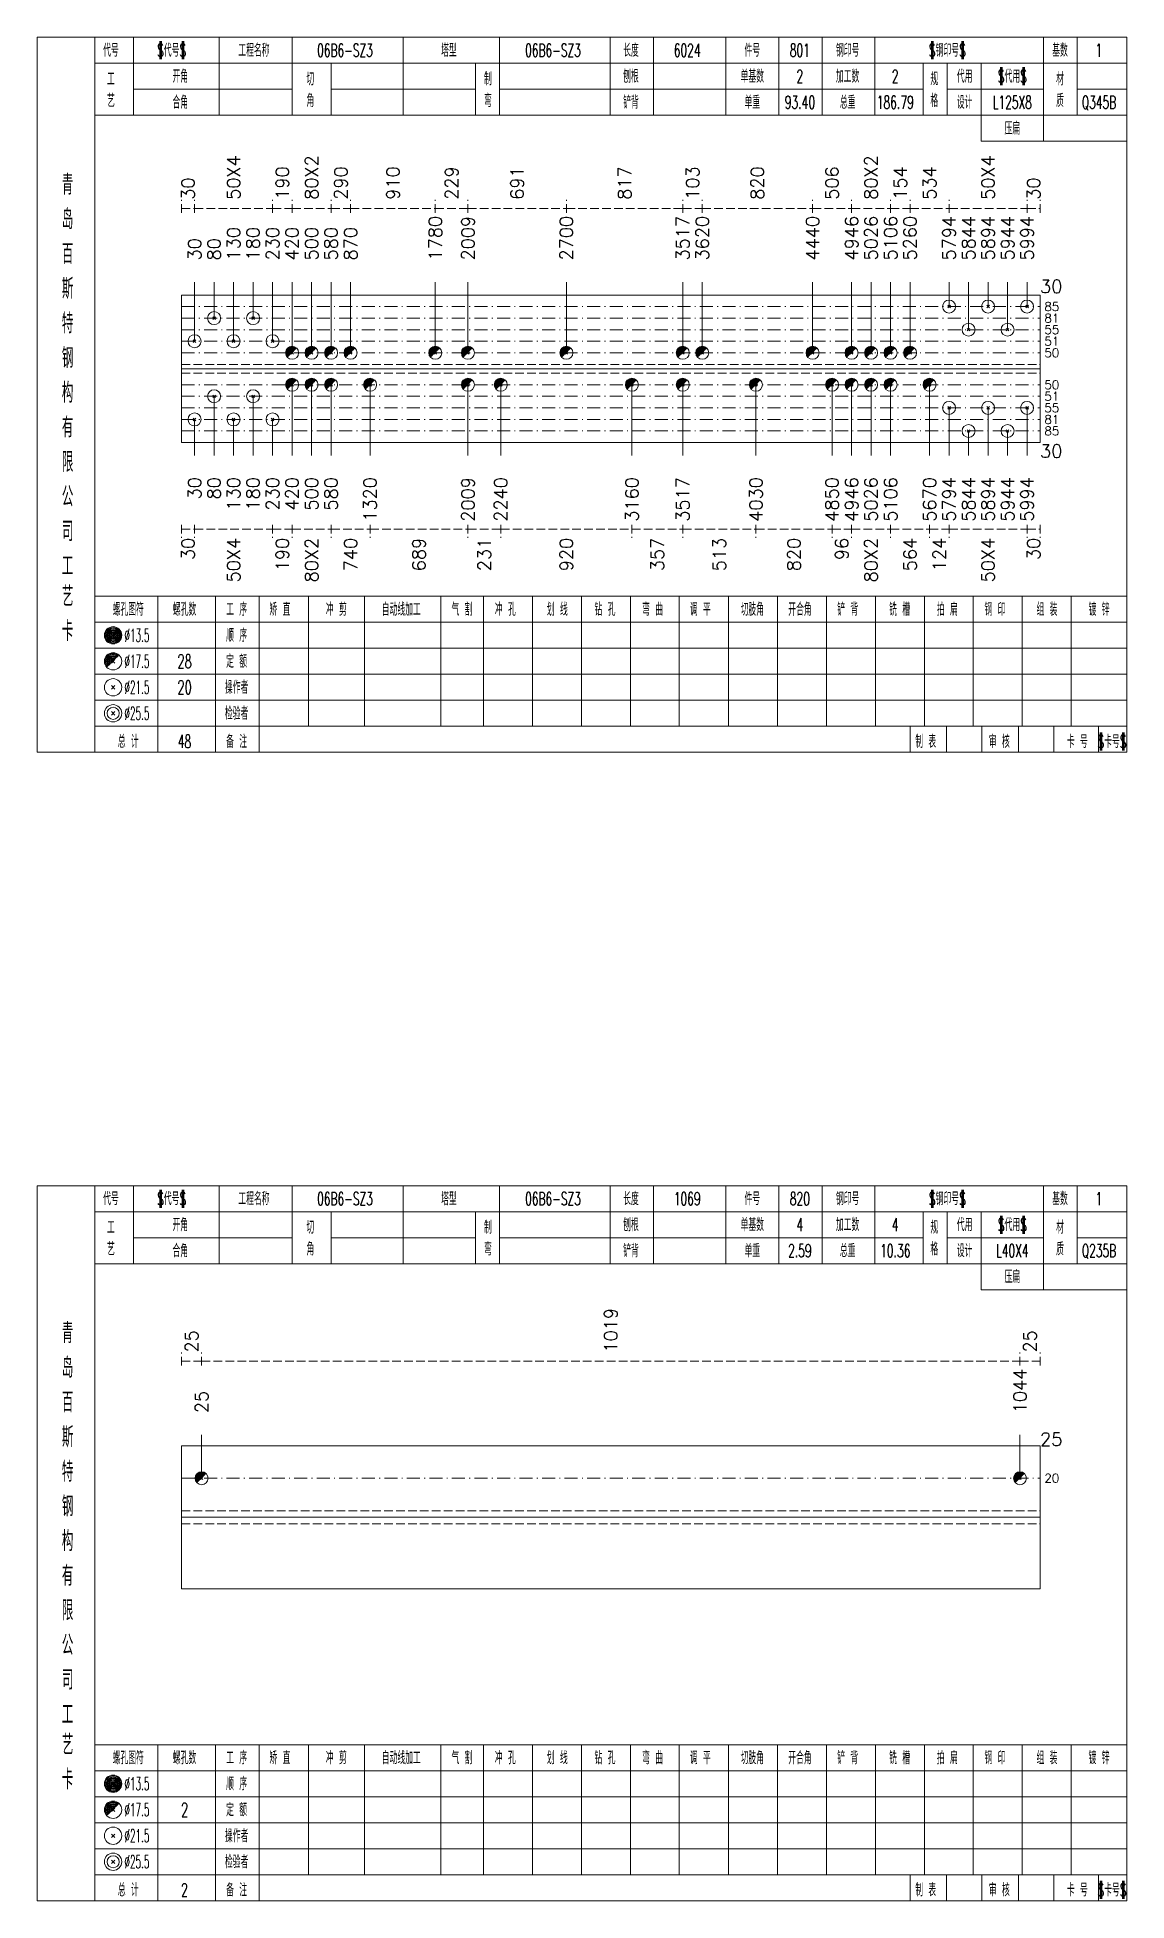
# Model space of a CAD drawing. Extents: x -533 to 8774, y 0 to 7979.
# Drawn here: x 1405.6 to 1657, y 2020.4 to 2450.4 of the extents above; entities that cross this region are included whole.
import ezdxf
from ezdxf.enums import TextEntityAlignment as Align

# ---------------------------------------------------------------- set-up
doc = ezdxf.new("R2010")
doc.units = 0
doc.header["$MEASUREMENT"] = 0
doc.linetypes.add('一点画线', pattern=[5.2, 3, -1, 0.2, -1])
doc.linetypes.add('虚线', pattern=[2.75, 2, -0.75])
doc.layers.get('0').update_dxf_attribs({"linetype": 'CONTINUOUS', "lineweight": 25})
for name, color, linetype, lineweight in [('1', 7, 'CONTINUOUS', 25), ('4', 7, 'CONTINUOUS', 25), ('5', 7, 'CONTINUOUS', 25)]:
    doc.layers.add(name, color=color, linetype=linetype, lineweight=lineweight)
doc.styles.get("Standard").update_dxf_attribs({"font": 'simplex.shx', "width": 0.7, "height": 3, "bigfont": 'gbhzfs.shx'})

msp = doc.modelspace()

# ---------------------------------------------------------------- texts
at = {"color": 8, "linetype": 'Continuous', "lineweight": 9}
for s, p in [('50X4', (1450.9, 2412.86)), ('80X2', (1468.9, 2412.86)), ('80X2', (1598, 2412.86)), ('50X4', (1625, 2412.86)), ('30', (1440.4, 2412.86)), ('190', (1462.15, 2412.86)), ('290', (1475.65, 2412.86)), ('910', (1487.67, 2412.86)), ('229', (1501.2, 2412.86)), ('691', (1516.33, 2412.86)), ('817', (1541.12, 2412.86)), ('103', (1556.81, 2412.86)), ('820', (1571.78, 2412.86)), ('506', (1589, 2412.86)), ('154', (1604.75, 2412.86)), ('534', (1611.5, 2412.86)), ('30', (1635.5, 2412.86)), ('1019', (1537.95, 2146.86)), ('25', (1441.22, 2146.86)), ('25', (1634.68, 2146.86))]:
    msp.add_text(s, height=3, rotation=90, dxfattribs=at).set_placement(p, align=Align.MIDDLE_LEFT)
at = {"color": 7, "linetype": 'Continuous', "lineweight": 13}
for s, p in [('1780', (1497.44, 2398.86)), ('2009', (1504.97, 2398.86)), ('2700', (1527.69, 2398.86)), ('3517', (1554.56, 2398.86)), ('3620', (1559.06, 2398.86)), ('4440', (1584.5, 2398.86)), ('4946', (1593.5, 2398.86)), ('5026', (1598, 2398.86)), ('5106', (1602.5, 2398.86)), ('5260', (1607, 2398.86)), ('5794', (1616, 2398.86)), ('5844', (1620.5, 2398.86)), ('5894', (1625, 2398.86)), ('5944', (1629.5, 2398.86)), ('5994', (1634, 2398.86)), ('130', (1450.9, 2398.86)), ('180', (1455.4, 2398.86)), ('230', (1459.9, 2398.86)), ('420', (1464.4, 2398.86)), ('500', (1468.9, 2398.86)), ('580', (1473.4, 2398.86)), ('870', (1477.9, 2398.86)), ('30', (1441.9, 2398.86)), ('80', (1446.4, 2398.86)), ('1044', (1632.37, 2132.86)), ('25', (1443.53, 2132.86))]:
    msp.add_text(s, height=3, rotation=90, dxfattribs=at).set_placement(p, align=Align.MIDDLE_LEFT)
for s, height, p in [('30', 3, (1637, 2392.86)), ('85', 2, (1638, 2388.22)), ('81', 2, (1638, 2385.55)), ('55', 2, (1638, 2382.89)), ('51', 2, (1638, 2380.22)), ('50', 2, (1638, 2377.55)), ('50', 2, (1638, 2370.17)), ('51', 2, (1638, 2367.51)), ('55', 2, (1638, 2364.84)), ('81', 2, (1638, 2362.17)), ('85', 2, (1638, 2359.51)), ('25', 3, (1637, 2126.86)), ('20', 2, (1638, 2117.86))]:
    msp.add_text(s, height=height, dxfattribs=at).set_placement(p, align=Align.MIDDLE_LEFT)
at = {"color": 8, "linetype": 'Continuous', "lineweight": 9}
for s, p in [('30', (1440.4, 2334.86)), ('50X4', (1450.9, 2334.86)), ('190', (1462.15, 2334.86)), ('80X2', (1468.9, 2334.86)), ('740', (1477.9, 2334.86)), ('689', (1493.68, 2334.86)), ('231', (1508.76, 2334.86)), ('920', (1527.69, 2334.86)), ('357', (1548.69, 2334.86)), ('513', (1562.99, 2334.86)), ('820', (1580.21, 2334.86)), ('96', (1591.25, 2334.86)), ('80X2', (1598, 2334.86)), ('564', (1607, 2334.86)), ('124', (1613.75, 2334.86)), ('50X4', (1625, 2334.86)), ('30', (1635.5, 2334.86))]:
    msp.add_text(s, height=3, rotation=90, dxfattribs=at).set_placement(p, align=Align.MIDDLE_RIGHT)
at = {"layer": '1', "color": 7, "linetype": 'Continuous', "lineweight": 13}
msp.add_text('30', height=3, dxfattribs=at).set_placement((1637, 2354.86), align=Align.MIDDLE_LEFT)
for s, p in [('30', (1441.9, 2348.86)), ('80', (1446.4, 2348.86)), ('130', (1450.9, 2348.86)), ('180', (1455.4, 2348.86)), ('230', (1459.9, 2348.86)), ('420', (1464.4, 2348.86)), ('500', (1468.9, 2348.86)), ('580', (1473.4, 2348.86)), ('1320', (1482.4, 2348.86)), ('2009', (1504.97, 2348.86)), ('2240', (1512.56, 2348.86)), ('3160', (1542.82, 2348.86)), ('3517', (1554.56, 2348.86)), ('4030', (1571.43, 2348.86)), ('4850', (1589, 2348.86)), ('4946', (1593.5, 2348.86)), ('5026', (1598, 2348.86)), ('5106', (1602.5, 2348.86)), ('5670', (1611.5, 2348.86)), ('5794', (1616, 2348.86)), ('5844', (1620.5, 2348.86)), ('5894', (1625, 2348.86)), ('5944', (1629.5, 2348.86)), ('5994', (1634, 2348.86))]:
    msp.add_text(s, height=3, rotation=90, dxfattribs=at).set_placement(p, align=Align.MIDDLE_RIGHT)
at = {"layer": '4', "color": 1, "linetype": 'Continuous', "lineweight": 13}
for s, height, width, p in [('代号', 3, 0.6, (1422.6, 2447.36)), ('$代号$', 3, 0.6, (1436.6, 2447.36)), ('工程名称', 3, 0.6, (1455.6, 2447.36)), ('06B6-SZ3', 3, 0.6, (1476.6, 2447.36)), ('塔型', 3, 0.6, (1500.6, 2447.36)), ('06B6-SZ3', 3, 0.6, (1524.6, 2447.36)), ('长度', 3, 0.6, (1542.6, 2447.36)), ('6024', 3, 0.6, (1555.6, 2447.36)), ('件号', 3, 0.6, (1570.6, 2447.36)), ('801', 3, 0.6, (1581.6, 2447.36)), ('钢印号', 3, 0.6, (1592.6, 2447.36)), ('$钢印号$', 3, 0.6, (1615.6, 2447.36)), ('基数', 3, 0.6, (1641.6, 2447.36)), ('1', 3, 0.6, (1650.6, 2447.36)), ('开角', 3, 0.6, (1438.6, 2441.36)), ('切', 3, 0.6, (1468.6, 2440.76)), ('制', 3, 0.6, (1509.6, 2440.76)), ('刨根', 3, 0.6, (1542.6, 2441.36)), ('单基数', 3, 0.6, (1570.6, 2441.36)), ('2', 3, 0.6, (1581.6, 2441.36)), ('加工数', 3, 0.6, (1592.6, 2441.36)), ('2', 3, 0.6, (1603.6, 2441.36)), ('规', 3, 0.6, (1612.6, 2440.76)), ('代用', 3, 0.6, (1619.6, 2441.36)), ('$代用$', 3, 0.6, (1630.6, 2441.36)), ('材', 3, 0.6, (1641.6, 2440.76)), ('工', 3, 0.6, (1422.6, 2440.76)), ('艺', 3, 0.6, (1422.6, 2435.76)), ('合角', 3, 0.6, (1438.6, 2435.36)), ('角', 3, 0.6, (1468.6, 2435.76)), ('弯', 3, 0.6, (1509.6, 2435.76)), ('铲背', 3, 0.6, (1542.6, 2435.36)), ('单重', 3, 0.6, (1570.6, 2435.36)), ('93.40', 3, 0.6, (1581.6, 2435.36)), ('总重', 3, 0.6, (1592.6, 2435.36)), ('186.79', 3, 0.6, (1603.6, 2435.36)), ('格', 3, 0.6, (1612.6, 2435.76)), ('设计', 3, 0.6, (1619.6, 2435.36)), ('L125X8', 3, 0.6, (1630.6, 2435.36)), ('质', 3, 0.6, (1641.6, 2435.76)), ('Q345B', 3, 0.6, (1650.6, 2435.36)), ('压扁', 3, 0.6, (1630.6, 2429.36)), ('青', 4.6, 0.8, (1412.6, 2416.36)), ('岛', 4.6, 0.8, (1412.6, 2408.36)), ('百', 4.6, 0.8, (1412.6, 2400.36)), ('斯', 4.6, 0.8, (1412.6, 2392.36)), ('特', 4.6, 0.8, (1412.6, 2384.36)), ('钢', 4.6, 0.8, (1412.6, 2376.36)), ('构', 4.6, 0.8, (1412.6, 2368.36)), ('有', 4.6, 0.8, (1412.6, 2360.36)), ('限', 4.6, 0.8, (1412.6, 2352.36)), ('公', 4.6, 0.8, (1412.6, 2344.36)), ('司', 4.6, 0.8, (1412.6, 2336.36)), ('工', 4.6, 0.8, (1412.6, 2328.36)), ('艺', 4.6, 0.8, (1412.6, 2321.36)), ('螺孔图符', 3, 0.6, (1426.6, 2318.36)), ('螺孔数', 3, 0.6, (1439.6, 2318.36)), ('工 序', 3, 0.6, (1451.6, 2318.36)), ('矫 直', 3, 0.6, (1461.6, 2318.36)), ('冲 剪', 3, 0.6, (1474.6, 2318.36)), ('自动线加工', 3, 0.6, (1489.6, 2318.36)), ('气 割', 3, 0.6, (1503.6, 2318.36)), ('冲 孔', 3, 0.6, (1513.6, 2318.36)), ('划 线', 3, 0.6, (1525.6, 2318.36)), ('钻 孔', 3, 0.6, (1536.6, 2318.36)), ('弯 曲', 3, 0.6, (1547.6, 2318.36)), ('调 平', 3, 0.6, (1558.6, 2318.36)), ('切肢角', 3, 0.6, (1570.6, 2318.36)), ('开合角', 3, 0.6, (1581.6, 2318.36)), ('铲 背', 3, 0.6, (1592.6, 2318.36)), ('铣 槽', 3, 0.6, (1604.6, 2318.36)), ('拍 扁', 3, 0.6, (1615.6, 2318.36)), ('钢 印', 3, 0.6, (1626.6, 2318.36)), ('组 装', 3, 0.6, (1638.6, 2318.36)), ('镀 锌', 3, 0.6, (1650.6, 2318.36)), ('卡', 4.6, 0.8, (1412.6, 2313.36)), ('%%C13.5', 3, 0.5, (1428.6, 2312.36)), ('顺 序', 3, 0.6, (1451.6, 2312.36)), ('%%C17.5', 3, 0.5, (1428.6, 2306.36)), ('28', 3.2, 0.6, (1439.6, 2306.36)), ('定 额', 3, 0.6, (1451.6, 2306.36)), ('%%C21.5', 3, 0.5, (1428.6, 2300.36)), ('20', 3.2, 0.6, (1439.6, 2300.36)), ('操作者', 3, 0.6, (1451.6, 2300.36)), ('%%C25.5', 3, 0.5, (1428.6, 2294.36)), ('检验者', 3, 0.6, (1451.6, 2294.36)), ('总 计', 3, 0.6, (1426.6, 2287.86)), ('48', 3, 0.6, (1439.6, 2287.86)), ('备 注', 3, 0.6, (1451.6, 2287.86)), ('制 表', 3, 0.6, (1610.6, 2287.86)), ('审 核', 3, 0.6, (1627.6, 2287.86)), ('卡 号', 3, 0.6, (1645.6, 2287.86)), ('$卡号$', 3, 0.6, (1653.6, 2287.86)), ('$代号$', 3, 0.6, (1436.6, 2182.36)), ('$钢印号$', 3, 0.6, (1615.6, 2182.36)), ('代号', 3, 0.6, (1422.6, 2182.36)), ('工程名称', 3, 0.6, (1455.6, 2182.36)), ('06B6-SZ3', 3, 0.6, (1476.6, 2182.36)), ('塔型', 3, 0.6, (1500.6, 2182.36)), ('06B6-SZ3', 3, 0.6, (1524.6, 2182.36)), ('长度', 3, 0.6, (1542.6, 2182.36)), ('1069', 3, 0.6, (1555.6, 2182.36)), ('件号', 3, 0.6, (1570.6, 2182.36)), ('820', 3, 0.6, (1581.6, 2182.36)), ('钢印号', 3, 0.6, (1592.6, 2182.36)), ('基数', 3, 0.6, (1641.6, 2182.36)), ('1', 3, 0.6, (1650.6, 2182.36)), ('工', 3, 0.6, (1422.6, 2175.76)), ('开角', 3, 0.6, (1438.6, 2176.36)), ('切', 3, 0.6, (1468.6, 2175.76)), ('制', 3, 0.6, (1509.6, 2175.76)), ('刨根', 3, 0.6, (1542.6, 2176.36)), ('单基数', 3, 0.6, (1570.6, 2176.36)), ('4', 3, 0.6, (1581.6, 2176.36)), ('加工数', 3, 0.6, (1592.6, 2176.36)), ('4', 3, 0.6, (1603.6, 2176.36)), ('规', 3, 0.6, (1612.6, 2175.76)), ('代用', 3, 0.6, (1619.6, 2176.36)), ('$代用$', 3, 0.6, (1630.6, 2176.36)), ('材', 3, 0.6, (1641.6, 2175.76)), ('艺', 3, 0.6, (1422.6, 2170.76)), ('合角', 3, 0.6, (1438.6, 2170.36)), ('角', 3, 0.6, (1468.6, 2170.76)), ('弯', 3, 0.6, (1509.6, 2170.76)), ('铲背', 3, 0.6, (1542.6, 2170.36)), ('单重', 3, 0.6, (1570.6, 2170.36)), ('2.59', 3, 0.6, (1581.6, 2170.36)), ('总重', 3, 0.6, (1592.6, 2170.36)), ('10.36', 3, 0.6, (1603.6, 2170.36)), ('格', 3, 0.6, (1612.6, 2170.76)), ('设计', 3, 0.6, (1619.6, 2170.36)), ('L40X4', 3, 0.6, (1630.6, 2170.36)), ('质', 3, 0.6, (1641.6, 2170.76)), ('Q235B', 3, 0.6, (1650.6, 2170.36)), ('压扁', 3, 0.6, (1630.6, 2164.36)), ('青', 4.6, 0.8, (1412.6, 2151.36)), ('岛', 4.6, 0.8, (1412.6, 2143.36)), ('百', 4.6, 0.8, (1412.6, 2135.36)), ('斯', 4.6, 0.8, (1412.6, 2127.36)), ('特', 4.6, 0.8, (1412.6, 2119.36)), ('钢', 4.6, 0.8, (1412.6, 2111.36)), ('构', 4.6, 0.8, (1412.6, 2103.36)), ('有', 4.6, 0.8, (1412.6, 2095.36)), ('限', 4.6, 0.8, (1412.6, 2087.36)), ('公', 4.6, 0.8, (1412.6, 2079.36)), ('司', 4.6, 0.8, (1412.6, 2071.36)), ('工', 4.6, 0.8, (1412.6, 2063.36)), ('艺', 4.6, 0.8, (1412.6, 2056.36)), ('卡', 4.6, 0.8, (1412.6, 2048.36)), ('螺孔图符', 3, 0.6, (1426.6, 2053.36)), ('螺孔数', 3, 0.6, (1439.6, 2053.36)), ('工 序', 3, 0.6, (1451.6, 2053.36)), ('矫 直', 3, 0.6, (1461.6, 2053.36)), ('冲 剪', 3, 0.6, (1474.6, 2053.36)), ('自动线加工', 3, 0.6, (1489.6, 2053.36)), ('气 割', 3, 0.6, (1503.6, 2053.36)), ('冲 孔', 3, 0.6, (1513.6, 2053.36)), ('划 线', 3, 0.6, (1525.6, 2053.36)), ('钻 孔', 3, 0.6, (1536.6, 2053.36)), ('弯 曲', 3, 0.6, (1547.6, 2053.36)), ('调 平', 3, 0.6, (1558.6, 2053.36)), ('切肢角', 3, 0.6, (1570.6, 2053.36)), ('开合角', 3, 0.6, (1581.6, 2053.36)), ('铲 背', 3, 0.6, (1592.6, 2053.36)), ('铣 槽', 3, 0.6, (1604.6, 2053.36)), ('拍 扁', 3, 0.6, (1615.6, 2053.36)), ('钢 印', 3, 0.6, (1626.6, 2053.36)), ('组 装', 3, 0.6, (1638.6, 2053.36)), ('镀 锌', 3, 0.6, (1650.6, 2053.36)), ('%%C13.5', 3, 0.5, (1428.6, 2047.36)), ('顺 序', 3, 0.6, (1451.6, 2047.36)), ('%%C17.5', 3, 0.5, (1428.6, 2041.36)), ('2', 3.2, 0.6, (1439.6, 2041.36)), ('定 额', 3, 0.6, (1451.6, 2041.36)), ('%%C21.5', 3, 0.5, (1428.6, 2035.36)), ('操作者', 3, 0.6, (1451.6, 2035.36)), ('%%C25.5', 3, 0.5, (1428.6, 2029.36)), ('检验者', 3, 0.6, (1451.6, 2029.36)), ('总 计', 3, 0.6, (1426.6, 2022.86)), ('2', 3, 0.6, (1439.6, 2022.86)), ('备 注', 3, 0.6, (1451.6, 2022.86)), ('制 表', 3, 0.6, (1610.6, 2022.86)), ('审 核', 3, 0.6, (1627.6, 2022.86)), ('卡 号', 3, 0.6, (1645.6, 2022.86)), ('$卡号$', 3, 0.6, (1653.6, 2022.86))]:
    msp.add_text(s, height=height, dxfattribs=dict(at, width=width)).set_placement(p, align=Align.MIDDLE_CENTER)

# ---------------------------------------------------------------- blocks, each defined once
blk = doc.blocks.new('孔21.5')
at = {"layer": '5', "color": 7, "linetype": 'Continuous', "lineweight": 13}
for p, q in [((-0.2, -0.2), (0.2, 0.2)), ((0.2, -0.2), (-0.2, 0.2))]:
    blk.add_line(p, q, dxfattribs=at)
blk.add_circle((0, 0), 1, dxfattribs=at)
blk = doc.blocks.new('孔17.5')
at = {"layer": '5', "color": 7, "linetype": 'Continuous', "lineweight": 0}
for p, q in [((-0.2, -0.2), (0.2, 0.2)), ((-0.2, 0.2), (0.2, -0.2))]:
    blk.add_line(p, q, dxfattribs=at)
at = {"layer": '5', "color": 7, "linetype": 'Continuous', "lineweight": 13}
blk.add_circle((0, 0), 1, dxfattribs=at)
for radius in [0.9, 0.8, 0.7, 0.6, 0.5, 0.4, 0.3, 0.2, 0.1]:
    blk.add_arc((0, 0), radius, 45, 225, dxfattribs=at)

# ---------------------------------------------------------------- linework, layer by layer
at = {"color": 8, "linetype": '虚线', "lineweight": 9}
for p, q in [((1438.9, 2409.86), (1438.9, 2412.86)), ((1441.9, 2409.86), (1441.9, 2412.86)), ((1441.9, 2409.86), (1441.9, 2412.86)), ((1459.9, 2409.86), (1459.9, 2412.86)), ((1459.9, 2409.86), (1459.9, 2412.86)), ((1464.4, 2409.86), (1464.4, 2412.86)), ((1464.4, 2409.86), (1464.4, 2412.86)), ((1473.4, 2409.86), (1473.4, 2412.86)), ((1473.4, 2409.86), (1473.4, 2412.86)), ((1477.9, 2409.86), (1477.9, 2412.86)), ((1477.9, 2409.86), (1477.9, 2412.86)), ((1497.44, 2409.86), (1497.44, 2412.86)), ((1497.44, 2409.86), (1497.44, 2412.86)), ((1504.97, 2409.86), (1504.97, 2412.86)), ((1504.97, 2409.86), (1504.97, 2412.86)), ((1527.69, 2409.86), (1527.69, 2412.86)), ((1527.69, 2409.86), (1527.69, 2412.86)), ((1554.56, 2409.86), (1554.56, 2412.86)), ((1554.56, 2409.86), (1554.56, 2412.86)), ((1559.06, 2409.86), (1559.06, 2412.86)), ((1559.06, 2409.86), (1559.06, 2412.86)), ((1584.5, 2409.86), (1584.5, 2412.86)), ((1584.5, 2409.86), (1584.5, 2412.86)), ((1593.5, 2409.86), (1593.5, 2412.86)), ((1593.5, 2409.86), (1593.5, 2412.86)), ((1602.5, 2409.86), (1602.5, 2412.86)), ((1602.5, 2409.86), (1602.5, 2412.86)), ((1607, 2409.86), (1607, 2412.86)), ((1607, 2409.86), (1607, 2412.86)), ((1616, 2409.86), (1616, 2412.86)), ((1616, 2409.86), (1616, 2412.86)), ((1634, 2409.86), (1634, 2412.86)), ((1634, 2409.86), (1634, 2412.86)), ((1637, 2409.86), (1637, 2412.86)), ((1438.9, 2410.86), (1441.9, 2410.86)), ((1441.9, 2410.86), (1459.9, 2410.86)), ((1459.9, 2410.86), (1464.4, 2410.86)), ((1464.4, 2410.86), (1473.4, 2410.86)), ((1473.4, 2410.86), (1477.9, 2410.86)), ((1477.9, 2410.86), (1497.44, 2410.86)), ((1497.44, 2410.86), (1504.97, 2410.86)), ((1504.97, 2410.86), (1527.69, 2410.86)), ((1527.69, 2410.86), (1554.56, 2410.86)), ((1554.56, 2410.86), (1559.06, 2410.86)), ((1559.06, 2410.86), (1584.5, 2410.86)), ((1584.5, 2410.86), (1593.5, 2410.86)), ((1593.5, 2410.86), (1602.5, 2410.86)), ((1602.5, 2410.86), (1607, 2410.86)), ((1607, 2410.86), (1616, 2410.86)), ((1616, 2410.86), (1634, 2410.86)), ((1634, 2410.86), (1637, 2410.86)), ((1438.9, 2337.86), (1438.9, 2334.86)), ((1438.9, 2336.86), (1441.9, 2336.86)), ((1441.9, 2337.86), (1441.9, 2334.86)), ((1441.9, 2337.86), (1441.9, 2334.86)), ((1441.9, 2336.86), (1459.9, 2336.86)), ((1459.9, 2337.86), (1459.9, 2334.86)), ((1459.9, 2337.86), (1459.9, 2334.86)), ((1459.9, 2336.86), (1464.4, 2336.86)), ((1464.4, 2337.86), (1464.4, 2334.86)), ((1464.4, 2337.86), (1464.4, 2334.86)), ((1464.4, 2336.86), (1473.4, 2336.86)), ((1473.4, 2337.86), (1473.4, 2334.86)), ((1473.4, 2337.86), (1473.4, 2334.86)), ((1473.4, 2336.86), (1482.4, 2336.86)), ((1482.4, 2337.86), (1482.4, 2334.86)), ((1482.4, 2337.86), (1482.4, 2334.86)), ((1482.4, 2336.86), (1504.97, 2336.86)), ((1504.97, 2337.86), (1504.97, 2334.86)), ((1504.97, 2337.86), (1504.97, 2334.86)), ((1504.97, 2336.86), (1512.56, 2336.86)), ((1512.56, 2337.86), (1512.56, 2334.86)), ((1512.56, 2337.86), (1512.56, 2334.86)), ((1512.56, 2336.86), (1542.82, 2336.86)), ((1542.82, 2337.86), (1542.82, 2334.86)), ((1542.82, 2337.86), (1542.82, 2334.86)), ((1542.82, 2336.86), (1554.56, 2336.86)), ((1554.56, 2337.86), (1554.56, 2334.86)), ((1554.56, 2337.86), (1554.56, 2334.86)), ((1554.56, 2336.86), (1571.43, 2336.86)), ((1571.43, 2337.86), (1571.43, 2334.86)), ((1571.43, 2337.86), (1571.43, 2334.86)), ((1571.43, 2336.86), (1589, 2336.86)), ((1589, 2337.86), (1589, 2334.86)), ((1589, 2337.86), (1589, 2334.86)), ((1589, 2336.86), (1593.5, 2336.86)), ((1593.5, 2337.86), (1593.5, 2334.86)), ((1593.5, 2337.86), (1593.5, 2334.86)), ((1593.5, 2336.86), (1602.5, 2336.86)), ((1602.5, 2337.86), (1602.5, 2334.86)), ((1602.5, 2337.86), (1602.5, 2334.86)), ((1602.5, 2336.86), (1611.5, 2336.86)), ((1611.5, 2337.86), (1611.5, 2334.86)), ((1611.5, 2337.86), (1611.5, 2334.86)), ((1611.5, 2336.86), (1616, 2336.86)), ((1616, 2337.86), (1616, 2334.86)), ((1616, 2337.86), (1616, 2334.86)), ((1616, 2336.86), (1634, 2336.86)), ((1634, 2337.86), (1634, 2334.86)), ((1634, 2337.86), (1634, 2334.86)), ((1634, 2336.86), (1637, 2336.86)), ((1637, 2337.86), (1637, 2334.86)), ((1438.9, 2143.86), (1438.9, 2146.86)), ((1443.53, 2143.86), (1443.53, 2146.86)), ((1443.53, 2143.86), (1443.53, 2146.86)), ((1632.37, 2143.86), (1632.37, 2146.86)), ((1632.37, 2143.86), (1632.37, 2146.86)), ((1637, 2143.86), (1637, 2146.86)), ((1438.9, 2144.86), (1443.53, 2144.86)), ((1443.53, 2144.86), (1632.37, 2144.86)), ((1632.37, 2144.86), (1637, 2144.86))]:
    msp.add_line(p, q, dxfattribs=at)
at = {"color": 7, "linetype": 'Continuous', "lineweight": 18}
for p, q in [((1438.9, 2390.89), (1438.9, 2356.84)), ((1438.9, 2390.89), (1637, 2390.89)), ((1637, 2390.89), (1637, 2356.84)), ((1438.9, 2373.86), (1637, 2373.86)), ((1438.9, 2125.36), (1438.9, 2092.36)), ((1438.9, 2125.36), (1637, 2125.36)), ((1637, 2125.36), (1637, 2092.36)), ((1438.9, 2108.86), (1637, 2108.86))]:
    msp.add_line(p, q, dxfattribs=at)
at = {"color": 7, "linetype": 'Continuous', "lineweight": 13}
for p, q in [((1441.9, 2380.22), (1441.9, 2393.86)), ((1446.4, 2385.55), (1446.4, 2393.86)), ((1450.9, 2380.22), (1450.9, 2393.86)), ((1455.4, 2385.55), (1455.4, 2393.86)), ((1459.9, 2380.22), (1459.9, 2393.86)), ((1464.4, 2377.55), (1464.4, 2393.86)), ((1468.9, 2377.55), (1468.9, 2393.86)), ((1473.4, 2377.55), (1473.4, 2393.86)), ((1477.9, 2377.55), (1477.9, 2393.86)), ((1497.44, 2377.55), (1497.44, 2393.86)), ((1504.97, 2377.55), (1504.97, 2393.86)), ((1527.69, 2377.55), (1527.69, 2393.86)), ((1554.56, 2377.55), (1554.56, 2393.86)), ((1559.06, 2377.55), (1559.06, 2393.86)), ((1584.5, 2377.55), (1584.5, 2393.86)), ((1593.5, 2377.55), (1593.5, 2393.86)), ((1598, 2377.55), (1598, 2393.86)), ((1602.5, 2377.55), (1602.5, 2393.86)), ((1607, 2377.55), (1607, 2393.86)), ((1616, 2388.22), (1616, 2393.86)), ((1620.5, 2382.89), (1620.5, 2393.86)), ((1625, 2388.22), (1625, 2393.86)), ((1629.5, 2382.89), (1629.5, 2393.86)), ((1634, 2388.22), (1634, 2393.86)), ((1464.4, 2370.17), (1464.4, 2353.86)), ((1468.9, 2370.17), (1468.9, 2353.86)), ((1473.4, 2370.17), (1473.4, 2353.86)), ((1482.4, 2370.17), (1482.4, 2353.86)), ((1504.97, 2370.17), (1504.97, 2353.86)), ((1512.56, 2370.17), (1512.56, 2353.86)), ((1542.82, 2370.17), (1542.82, 2353.86)), ((1554.56, 2370.17), (1554.56, 2353.86)), ((1571.43, 2370.17), (1571.43, 2353.86)), ((1589, 2370.17), (1589, 2353.86)), ((1593.5, 2370.17), (1593.5, 2353.86)), ((1598, 2370.17), (1598, 2353.86)), ((1602.5, 2370.17), (1602.5, 2353.86)), ((1611.5, 2370.17), (1611.5, 2353.86)), ((1446.4, 2367.51), (1446.4, 2353.86)), ((1455.4, 2367.51), (1455.4, 2353.86)), ((1441.9, 2362.17), (1441.9, 2353.86)), ((1450.9, 2362.17), (1450.9, 2353.86)), ((1459.9, 2362.17), (1459.9, 2353.86)), ((1616, 2364.84), (1616, 2353.86)), ((1625, 2364.84), (1625, 2353.86)), ((1634, 2364.84), (1634, 2353.86)), ((1620.5, 2359.51), (1620.5, 2353.86)), ((1629.5, 2359.51), (1629.5, 2353.86)), ((1443.53, 2117.86), (1443.53, 2127.86)), ((1632.37, 2117.86), (1632.37, 2127.86))]:
    msp.add_line(p, q, dxfattribs=at)
at = {"color": 3, "linetype": '一点画线', "lineweight": 13}
for p, q in [((1438.9, 2388.22), (1637, 2388.22)), ((1438.9, 2385.55), (1637, 2385.55)), ((1438.9, 2382.89), (1637, 2382.89)), ((1438.9, 2380.22), (1637, 2380.22)), ((1438.9, 2377.55), (1637, 2377.55)), ((1438.9, 2370.17), (1637, 2370.17)), ((1438.9, 2367.51), (1637, 2367.51)), ((1438.9, 2364.84), (1637, 2364.84)), ((1438.9, 2362.17), (1637, 2362.17)), ((1438.9, 2359.51), (1637, 2359.51)), ((1438.9, 2117.86), (1637, 2117.86))]:
    msp.add_line(p, q, dxfattribs=at)
at = {"color": 1, "linetype": '虚线', "lineweight": 18}
for p, q in [((1438.9, 2374.89), (1637, 2374.89)), ((1438.9, 2372.84), (1637, 2372.84)), ((1438.9, 2110.36), (1637, 2110.36)), ((1438.9, 2107.36), (1637, 2107.36))]:
    msp.add_line(p, q, dxfattribs=at)
at = {"layer": '1', "color": 7, "linetype": 'Continuous', "lineweight": 18}
for p, q in [((1438.9, 2356.84), (1637, 2356.84)), ((1438.9, 2092.36), (1637, 2092.36))]:
    msp.add_line(p, q, dxfattribs=at)
at = {"layer": '4', "color": 1, "linetype": 'Continuous', "lineweight": 18}
for p, q in [((1418.9, 2285.36), (1418.9, 2450.36)), ((1427.8, 2432.36), (1427.8, 2450.36)), ((1447.6, 2432.36), (1447.6, 2450.36)), ((1464.4, 2432.36), (1464.4, 2450.36)), ((1490, 2432.36), (1490, 2450.36)), ((1512.3, 2432.36), (1512.3, 2450.36)), ((1537.8, 2432.36), (1537.8, 2450.36)), ((1547.8, 2432.36), (1547.8, 2450.36)), ((1564.5, 2432.36), (1564.5, 2450.36)), ((1576.7, 2432.36), (1576.7, 2450.36)), ((1586.7, 2432.36), (1586.7, 2450.36)), ((1598.9, 2432.36), (1598.9, 2450.36)), ((1637.8, 2426.36), (1637.8, 2450.36)), ((1645.6, 2432.36), (1645.6, 2450.36)), ((1418.9, 2444.36), (1657, 2444.36)), ((1473.4, 2432.36), (1473.4, 2444.36)), ((1506.7, 2432.36), (1506.7, 2444.36)), ((1610, 2432.36), (1610, 2444.36)), ((1615.6, 2432.36), (1615.6, 2444.36)), ((1623.4, 2426.36), (1623.4, 2444.36)), ((1427.8, 2438.36), (1464.4, 2438.36)), ((1473.4, 2438.36), (1506.7, 2438.36)), ((1512.3, 2438.36), (1610, 2438.36)), ((1615.6, 2438.36), (1637.8, 2438.36)), ((1645.6, 2438.36), (1657, 2438.36)), ((1418.9, 2432.36), (1657, 2432.36)), ((1623.4, 2426.36), (1657, 2426.36)), ((1418.9, 2321.36), (1657, 2321.36)), ((1433.4, 2285.36), (1433.4, 2321.36)), ((1446.7, 2285.36), (1446.7, 2321.36)), ((1456.8, 2285.36), (1456.8, 2321.36)), ((1468.2, 2291.36), (1468.2, 2321.36)), ((1481.1, 2291.36), (1481.1, 2321.36)), ((1498.7, 2291.36), (1498.7, 2321.36)), ((1508.6, 2291.36), (1508.6, 2321.36)), ((1519.9, 2291.36), (1519.9, 2321.36)), ((1531.2, 2291.36), (1531.2, 2321.36)), ((1542.5, 2291.36), (1542.5, 2321.36)), ((1553.7, 2291.36), (1553.7, 2321.36)), ((1565.1, 2291.36), (1565.1, 2321.36)), ((1576.4, 2291.36), (1576.4, 2321.36)), ((1587.7, 2291.36), (1587.7, 2321.36)), ((1599, 2291.36), (1599, 2321.36)), ((1610.3, 2291.36), (1610.3, 2321.36)), ((1621.6, 2291.36), (1621.6, 2321.36)), ((1632.9, 2291.36), (1632.9, 2321.36)), ((1644.2, 2291.36), (1644.2, 2321.36)), ((1418.9, 2315.36), (1657, 2315.36)), ((1418.9, 2309.36), (1657, 2309.36)), ((1418.9, 2303.36), (1657, 2303.36)), ((1418.9, 2297.36), (1657, 2297.36)), ((1418.9, 2291.36), (1657, 2291.36)), ((1607, 2285.36), (1607, 2291.36)), ((1615.4, 2285.36), (1615.4, 2291.36)), ((1623.6, 2285.36), (1623.6, 2291.36)), ((1632, 2285.36), (1632, 2291.36)), ((1640.2, 2285.36), (1640.2, 2291.36)), ((1650.5, 2285.36), (1650.5, 2291.36)), ((1418.9, 2020.36), (1418.9, 2185.36)), ((1427.8, 2167.36), (1427.8, 2185.36)), ((1447.6, 2167.36), (1447.6, 2185.36)), ((1464.4, 2167.36), (1464.4, 2185.36)), ((1490, 2167.36), (1490, 2185.36)), ((1512.3, 2167.36), (1512.3, 2185.36)), ((1537.8, 2167.36), (1537.8, 2185.36)), ((1547.8, 2167.36), (1547.8, 2185.36)), ((1564.5, 2167.36), (1564.5, 2185.36)), ((1576.7, 2167.36), (1576.7, 2185.36)), ((1586.7, 2167.36), (1586.7, 2185.36)), ((1598.9, 2167.36), (1598.9, 2185.36)), ((1637.8, 2161.36), (1637.8, 2185.36)), ((1645.6, 2167.36), (1645.6, 2185.36)), ((1418.9, 2179.36), (1657, 2179.36)), ((1473.4, 2167.36), (1473.4, 2179.36)), ((1506.7, 2167.36), (1506.7, 2179.36)), ((1610, 2167.36), (1610, 2179.36)), ((1615.6, 2167.36), (1615.6, 2179.36)), ((1623.4, 2161.36), (1623.4, 2179.36)), ((1427.8, 2173.36), (1464.4, 2173.36)), ((1473.4, 2173.36), (1506.7, 2173.36)), ((1512.3, 2173.36), (1610, 2173.36)), ((1615.6, 2173.36), (1637.8, 2173.36)), ((1645.6, 2173.36), (1657, 2173.36)), ((1418.9, 2167.36), (1657, 2167.36)), ((1623.4, 2161.36), (1657, 2161.36)), ((1418.9, 2056.36), (1657, 2056.36)), ((1433.4, 2020.36), (1433.4, 2056.36)), ((1446.7, 2020.36), (1446.7, 2056.36)), ((1456.8, 2020.36), (1456.8, 2056.36)), ((1468.2, 2026.36), (1468.2, 2056.36)), ((1481.1, 2026.36), (1481.1, 2056.36)), ((1498.7, 2026.36), (1498.7, 2056.36)), ((1508.6, 2026.36), (1508.6, 2056.36)), ((1519.9, 2026.36), (1519.9, 2056.36)), ((1531.2, 2026.36), (1531.2, 2056.36)), ((1542.5, 2026.36), (1542.5, 2056.36)), ((1553.7, 2026.36), (1553.7, 2056.36)), ((1565.1, 2026.36), (1565.1, 2056.36)), ((1576.4, 2026.36), (1576.4, 2056.36)), ((1587.7, 2026.36), (1587.7, 2056.36)), ((1599, 2026.36), (1599, 2056.36)), ((1610.3, 2026.36), (1610.3, 2056.36)), ((1621.6, 2026.36), (1621.6, 2056.36)), ((1632.9, 2026.36), (1632.9, 2056.36)), ((1644.2, 2026.36), (1644.2, 2056.36)), ((1418.9, 2050.36), (1657, 2050.36)), ((1418.9, 2044.36), (1657, 2044.36)), ((1418.9, 2038.36), (1657, 2038.36)), ((1418.9, 2032.36), (1657, 2032.36)), ((1418.9, 2026.36), (1657, 2026.36)), ((1607, 2020.36), (1607, 2026.36)), ((1615.4, 2020.36), (1615.4, 2026.36)), ((1623.6, 2020.36), (1623.6, 2026.36)), ((1632, 2020.36), (1632, 2026.36)), ((1640.2, 2020.36), (1640.2, 2026.36)), ((1650.5, 2020.36), (1650.5, 2026.36))]:
    msp.add_line(p, q, dxfattribs=at)
at = {"layer": '4', "color": 7, "linetype": 'Continuous', "lineweight": 13}
for p, q in [((1422.9, 2312.16), (1423.3, 2312.56)), ((1423.3, 2312.16), (1422.9, 2312.56)), ((1422.7, 2299.96), (1423.5, 2300.76)), ((1423.5, 2299.96), (1422.7, 2300.76)), ((1422.7, 2293.96), (1423.5, 2294.76)), ((1423.5, 2293.96), (1422.7, 2294.76)), ((1422.9, 2047.16), (1423.3, 2047.56)), ((1423.3, 2047.16), (1422.9, 2047.56)), ((1422.7, 2034.96), (1423.5, 2035.76)), ((1423.5, 2034.96), (1422.7, 2035.76)), ((1422.7, 2028.96), (1423.5, 2029.76)), ((1423.5, 2028.96), (1422.7, 2029.76))]:
    msp.add_line(p, q, dxfattribs=at)
at = {"layer": '4', "color": 7, "linetype": 'Continuous', "lineweight": 0}
for p, q in [((1422.7, 2305.96), (1423.5, 2306.76)), ((1422.7, 2306.76), (1423.5, 2305.96)), ((1422.7, 2040.96), (1423.5, 2041.76)), ((1422.7, 2041.76), (1423.5, 2040.96))]:
    msp.add_line(p, q, dxfattribs=at)
at = {"layer": '4', "color": 4, "linetype": 'Continuous', "lineweight": 18}
msp.add_lwpolyline([(1405.6, 2450.36), (1405.6, 2285.36), (1657, 2285.36), (1657, 2450.36)], close=True, dxfattribs=at)
at = {"layer": '4', "color": 1, "linetype": 'Continuous', "lineweight": 18}
msp.add_lwpolyline([(1405.6, 2185.36), (1405.6, 2020.36), (1657, 2020.36), (1657, 2185.36)], close=True, dxfattribs=at)
at = {"layer": '4', "color": 7, "linetype": 'Continuous', "lineweight": 13}
for centre, radius in [((1423.1, 2312.36), 2), ((1423.1, 2312.36), 1.8), ((1423.1, 2312.36), 1.6), ((1423.1, 2312.36), 1.4), ((1423.1, 2312.36), 1.2), ((1423.1, 2312.36), 1), ((1423.1, 2312.36), 0.8), ((1423.1, 2312.36), 0.6), ((1423.1, 2312.36), 0.4), ((1423.1, 2312.36), 0.2), ((1423.1, 2306.36), 2), ((1423.1, 2300.36), 2), ((1423.1, 2294.36), 2), ((1423.1, 2294.36), 1.4), ((1423.1, 2047.36), 2), ((1423.1, 2047.36), 1.8), ((1423.1, 2047.36), 1.6), ((1423.1, 2047.36), 1.4), ((1423.1, 2047.36), 1.2), ((1423.1, 2047.36), 1), ((1423.1, 2047.36), 0.8), ((1423.1, 2047.36), 0.6), ((1423.1, 2047.36), 0.4), ((1423.1, 2047.36), 0.2), ((1423.1, 2041.36), 2), ((1423.1, 2035.36), 2), ((1423.1, 2029.36), 2), ((1423.1, 2029.36), 1.4)]:
    msp.add_circle(centre, radius, dxfattribs=at)
for centre, radius in [((1423.1, 2306.36), 1.8), ((1423.1, 2306.36), 1.6), ((1423.1, 2306.36), 1.4), ((1423.1, 2306.36), 1.2), ((1423.1, 2306.36), 1), ((1423.1, 2306.36), 0.8), ((1423.1, 2306.36), 0.6), ((1423.1, 2306.36), 0.4), ((1423.1, 2306.36), 0.2), ((1423.1, 2041.36), 1.8), ((1423.1, 2041.36), 1.6), ((1423.1, 2041.36), 1.4), ((1423.1, 2041.36), 1.2), ((1423.1, 2041.36), 1), ((1423.1, 2041.36), 0.8), ((1423.1, 2041.36), 0.6), ((1423.1, 2041.36), 0.4), ((1423.1, 2041.36), 0.2)]:
    msp.add_arc(centre, radius, 45, 225, dxfattribs=at)

# ---------------------------------------------------------------- block references
at = {"color": 7, "linetype": 'Continuous', "lineweight": 13, "xscale": 1.5, "yscale": 1.5, "zscale": 1.5}
for name, p in [('孔21.5', (1446.4, 2385.55)), ('孔21.5', (1455.4, 2385.55)), ('孔21.5', (1616, 2388.22)), ('孔21.5', (1625, 2388.22)), ('孔21.5', (1634, 2388.22)), ('孔21.5', (1620.5, 2382.89)), ('孔21.5', (1629.5, 2382.89)), ('孔21.5', (1441.9, 2380.22)), ('孔21.5', (1450.9, 2380.22)), ('孔21.5', (1459.9, 2380.22)), ('孔17.5', (1464.4, 2377.55)), ('孔17.5', (1468.9, 2377.55)), ('孔17.5', (1473.4, 2377.55)), ('孔17.5', (1477.9, 2377.55)), ('孔17.5', (1497.44, 2377.55)), ('孔17.5', (1504.97, 2377.55)), ('孔17.5', (1527.69, 2377.55)), ('孔17.5', (1554.56, 2377.55)), ('孔17.5', (1559.06, 2377.55)), ('孔17.5', (1584.5, 2377.55)), ('孔17.5', (1593.5, 2377.55)), ('孔17.5', (1598, 2377.55)), ('孔17.5', (1602.5, 2377.55)), ('孔17.5', (1607, 2377.55)), ('孔17.5', (1443.53, 2117.86)), ('孔17.5', (1632.37, 2117.86))]:
    msp.add_blockref(name, p, dxfattribs=at)
at = {"layer": '1', "color": 7, "linetype": 'Continuous', "lineweight": 13, "xscale": 1.5, "yscale": 1.5, "zscale": 1.5}
for name, p in [('孔17.5', (1464.4, 2370.17)), ('孔17.5', (1468.9, 2370.17)), ('孔17.5', (1473.4, 2370.17)), ('孔17.5', (1482.4, 2370.17)), ('孔17.5', (1504.97, 2370.17)), ('孔17.5', (1512.56, 2370.17)), ('孔17.5', (1542.82, 2370.17)), ('孔17.5', (1554.56, 2370.17)), ('孔17.5', (1571.43, 2370.17)), ('孔17.5', (1589, 2370.17)), ('孔17.5', (1593.5, 2370.17)), ('孔17.5', (1598, 2370.17)), ('孔17.5', (1602.5, 2370.17)), ('孔17.5', (1611.5, 2370.17)), ('孔21.5', (1446.4, 2367.51)), ('孔21.5', (1455.4, 2367.51)), ('孔21.5', (1616, 2364.84)), ('孔21.5', (1625, 2364.84)), ('孔21.5', (1634, 2364.84)), ('孔21.5', (1441.9, 2362.17)), ('孔21.5', (1450.9, 2362.17)), ('孔21.5', (1459.9, 2362.17)), ('孔21.5', (1620.5, 2359.51)), ('孔21.5', (1629.5, 2359.51))]:
    msp.add_blockref(name, p, dxfattribs=at)

msp.set_redraw_order([(e.dxf.handle, doc.entitydb.next_handle()) for e in msp.query("TEXT MTEXT ATTDEF DIMENSION ARC_DIMENSION")])  # texts and dimensions are drawn at this point

doc.saveas('drawing.dxf')
